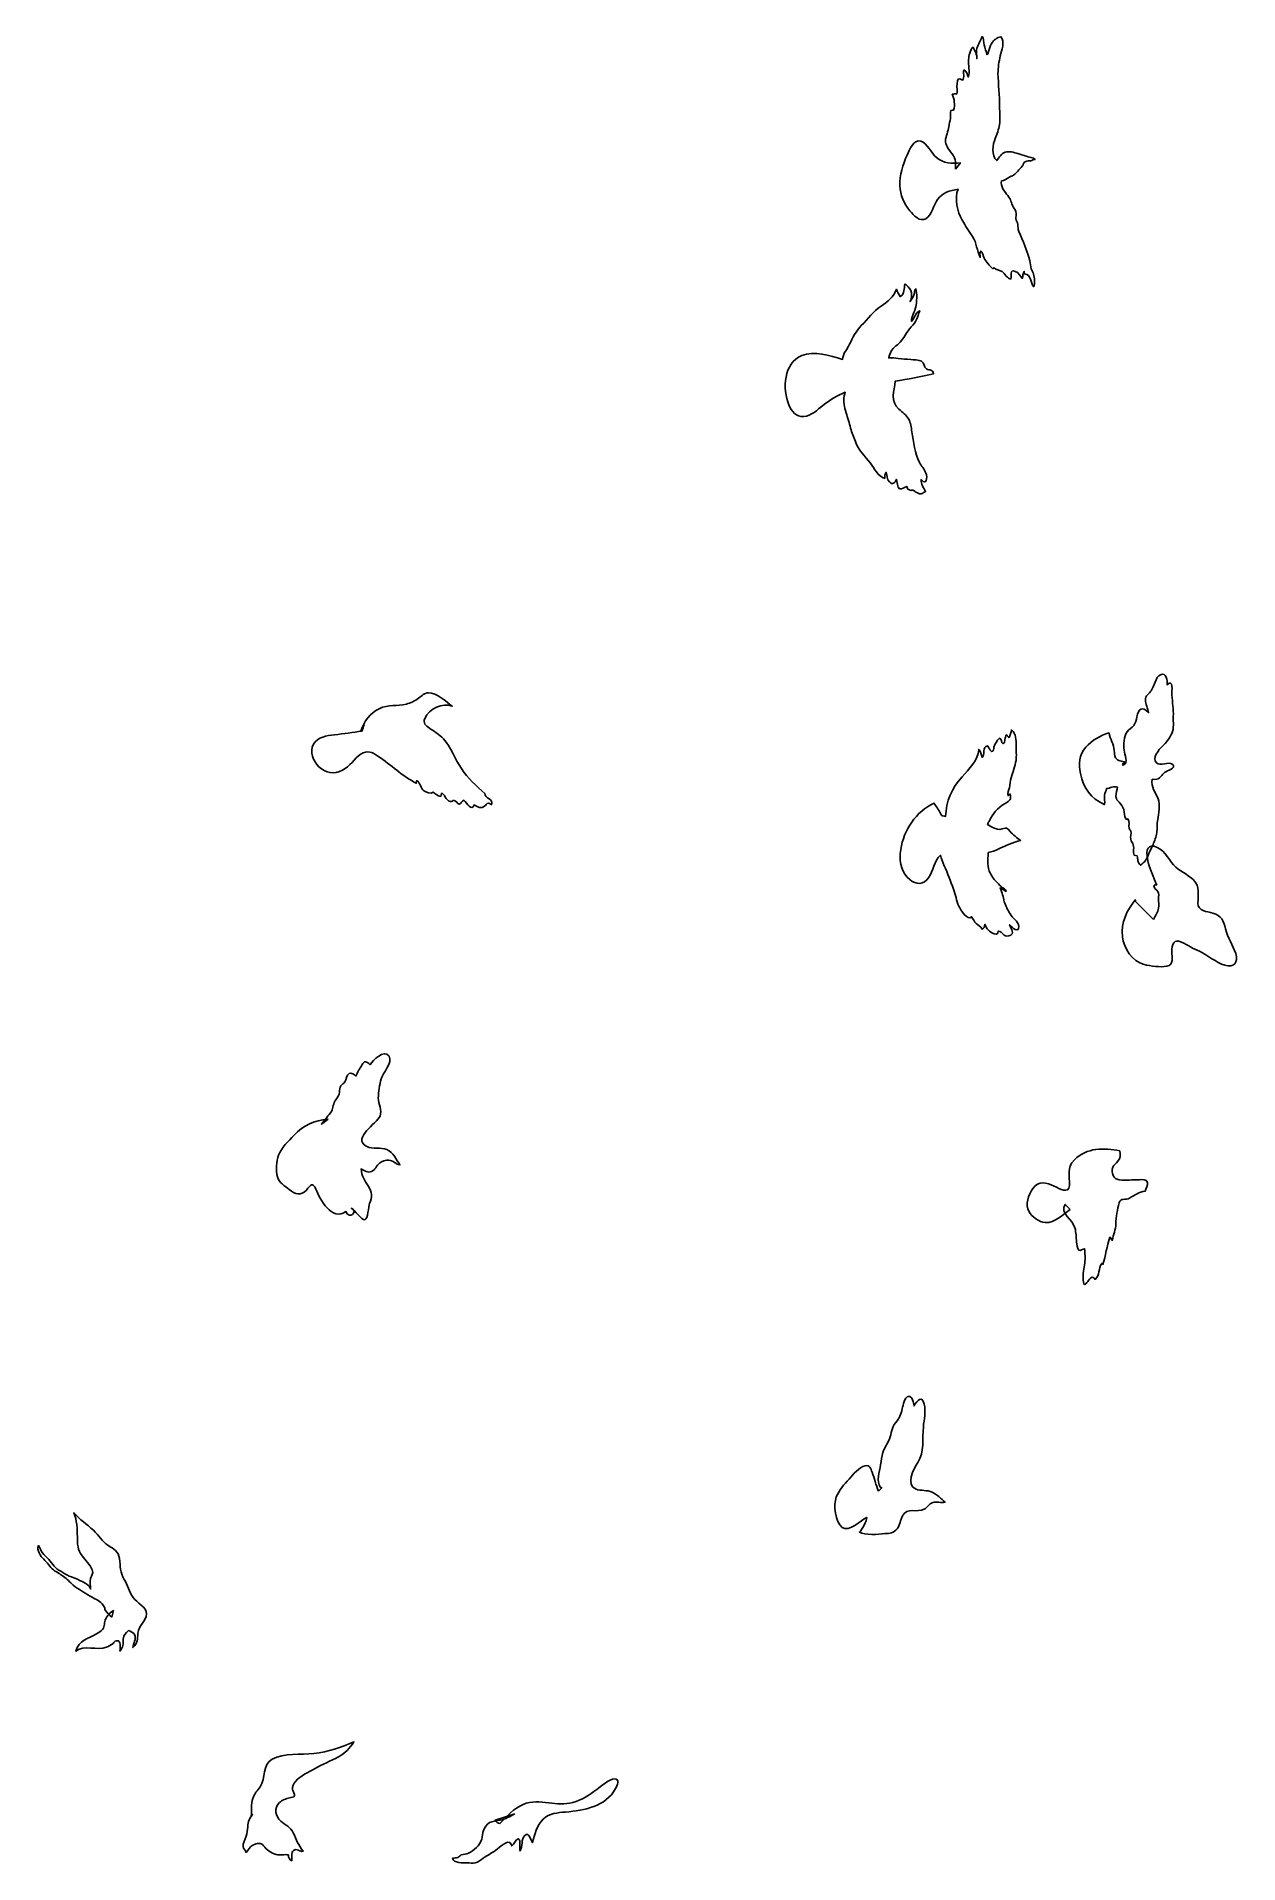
# Model space of a CAD drawing. Header units: centimetres. Extents: x -3.52 to 1.31, y -3.67 to 3.67.
import ezdxf

# ---------------------------------------------------------------- set-up
doc = ezdxf.new("R2010")
doc.units = ezdxf.units.CM
doc.header["$MEASUREMENT"] = 0
doc.layers.add('Layer 1', color=7, linetype='Continuous')

msp = doc.modelspace()

# ---------------------------------------------------------------- linework, layer by layer
at = {"layer": 'Layer 1'}
for points, knots in [([(0.17084, 3.13587), (0.17126, 3.16841), (0.17282, 3.18273), (0.15131, 3.2062), (0.15131, 3.2062), (0.14223, 3.21625), (0.13054, 3.23636), (0.13099, 3.25046), (0.13099, 3.25046), (0.13139, 3.26888), (0.14263, 3.28814), (0.14477, 3.30668), (0.14477, 3.30668), (0.14609, 3.3183), (0.14855, 3.32808), (0.15062, 3.33949), (0.15062, 3.33949), (0.15247, 3.35015), (0.14901, 3.36092), (0.15229, 3.37148), (0.15229, 3.37148), (0.15586, 3.37225), (0.15949, 3.37294), (0.16314, 3.37354), (0.16314, 3.37354), (0.17034, 3.39137), (0.1661, 3.42127), (0.1583, 3.43699), (0.1583, 3.43699), (0.16444, 3.438), (0.17034, 3.43868), (0.17648, 3.43919), (0.17648, 3.43919), (0.18061, 3.45152), (0.16651, 3.51965), (0.19915, 3.49343), (0.19915, 3.49343), (0.20968, 3.50428), (0.20021, 3.52214), (0.20484, 3.53515), (0.20484, 3.53515), (0.21582, 3.52983), (0.2177, 3.517), (0.22212, 3.50702), (0.22212, 3.50702), (0.23011, 3.52705), (0.22125, 3.55467), (0.22331, 3.57613), (0.22331, 3.57613), (0.22458, 3.58973), (0.22947, 3.61706), (0.24135, 3.62563), (0.24135, 3.62563), (0.24804, 3.61102), (0.25942, 3.59663), (0.25633, 3.5798), (0.25633, 3.5798), (0.25691, 3.59377), (0.25398, 3.60819), (0.25739, 3.62211), (0.25739, 3.62211), (0.26154, 3.63846), (0.27192, 3.65307), (0.27803, 3.66886), (0.27803, 3.66886), (0.28494, 3.66645), (0.28433, 3.64293), (0.28639, 3.63563), (0.28639, 3.63563), (0.29025, 3.62219), (0.29427, 3.60986), (0.29745, 3.59607), (0.29745, 3.59607), (0.3019, 3.59715), (0.31123, 3.6352), (0.31658, 3.64232), (0.31658, 3.64232), (0.32558, 3.65433), (0.33838, 3.666), (0.35365, 3.66796), (0.35365, 3.66796), (0.3718, 3.64727), (0.35473, 3.61412), (0.3505, 3.59115), (0.3505, 3.59115), (0.34616, 3.56829), (0.34113, 3.54421), (0.34164, 3.52093), (0.34164, 3.52093), (0.34249, 3.4759), (0.34833, 3.43229), (0.34823, 3.38724), (0.34823, 3.38724), (0.34815, 3.36356), (0.35127, 3.33821), (0.34773, 3.31477), (0.34773, 3.31477), (0.34498, 3.29643), (0.3372, 3.27709), (0.33037, 3.25984), (0.33037, 3.25984), (0.32119, 3.23645), (0.31254, 3.1902), (0.33688, 3.17099), (0.33688, 3.17099), (0.34675, 3.18382), (0.35514, 3.1989), (0.37109, 3.2048), (0.37109, 3.2048), (0.3845, 3.20962), (0.40588, 3.20321), (0.4212, 3.19948), (0.4212, 3.19948), (0.43284, 3.19662), (0.44329, 3.19236), (0.45417, 3.18792), (0.45417, 3.18792), (0.46303, 3.18427), (0.4864, 3.18369), (0.49074, 3.17511), (0.49074, 3.17511), (0.48315, 3.17609), (0.47968, 3.17149), (0.47352, 3.17), (0.47352, 3.17), (0.46701, 3.16841), (0.45931, 3.17029), (0.45336, 3.16772), (0.45336, 3.16772), (0.44399, 3.16349), (0.4441, 3.1551), (0.43897, 3.14848), (0.43897, 3.14848), (0.43365, 3.14157), (0.4263, 3.13477), (0.42077, 3.12877), (0.42077, 3.12877), (0.41482, 3.12216), (0.41307, 3.11782), (0.40437, 3.11271), (0.40437, 3.11271), (0.39821, 3.10903), (0.39127, 3.10641), (0.38498, 3.10303), (0.38498, 3.10303), (0.37612, 3.09832), (0.36691, 3.08914), (0.35598, 3.08906), (0.35598, 3.08906), (0.35005, 3.06845), (0.36889, 3.04466), (0.38101, 3.03008), (0.38101, 3.03008), (0.39355, 3.01529), (0.39479, 3.00161), (0.40289, 2.98484), (0.40289, 2.98484), (0.40784, 2.97447), (0.41316, 2.97074), (0.41453, 2.95891), (0.41453, 2.95891), (0.4153, 2.9524), (0.41286, 2.9447), (0.41376, 2.93833), (0.41376, 2.93833), (0.41503, 2.92955), (0.41937, 2.92312), (0.42093, 2.91433), (0.42093, 2.91433), (0.42289, 2.90351), (0.42053, 2.89668), (0.42524, 2.88615), (0.42524, 2.88615), (0.4426, 2.84779), (0.45842, 2.80934), (0.46906, 2.76844), (0.46906, 2.76844), (0.47181, 2.75796), (0.47163, 2.74635), (0.47509, 2.73629), (0.47509, 2.73629), (0.47766, 2.72909), (0.48245, 2.72295), (0.48451, 2.71504), (0.48451, 2.71504), (0.48798, 2.70194), (0.49046, 2.67699), (0.48501, 2.66437), (0.48501, 2.66437), (0.47191, 2.67953), (0.47636, 2.71366), (0.44805, 2.71652), (0.44805, 2.71652), (0.44665, 2.7197), (0.44638, 2.72284), (0.44728, 2.7261), (0.44728, 2.7261), (0.44146, 2.71615), (0.44175, 2.70766), (0.43918, 2.69739), (0.43918, 2.69739), (0.43, 2.70668), (0.42447, 2.72163), (0.41087, 2.72599), (0.41087, 2.72599), (0.38674, 2.7338), (0.39756, 2.71001), (0.39343, 2.69583), (0.39343, 2.69583), (0.38052, 2.69392), (0.36888, 2.71829), (0.35832, 2.72501), (0.35832, 2.72501), (0.34967, 2.73062), (0.33268, 2.73192), (0.32689, 2.74009), (0.32689, 2.74009), (0.32432, 2.74017), (0.32237, 2.73911), (0.32099, 2.73684), (0.32099, 2.73684), (0.30982, 2.74613), (0.29294, 2.76631), (0.28588, 2.77854), (0.28588, 2.77854), (0.2813, 2.78635), (0.2813, 2.80587), (0.27088, 2.80659), (0.27088, 2.80659), (0.26842, 2.79847), (0.26929, 2.79061), (0.27011, 2.7823), (0.27011, 2.7823), (0.25611, 2.80931), (0.25648, 2.84003), (0.23944, 2.86604), (0.23944, 2.86604), (0.22513, 2.88763), (0.21126, 2.90882), (0.19772, 2.93131), (0.19772, 2.93131), (0.17819, 2.96377), (0.16586, 3.02016), (0.18174, 3.05596), (0.18174, 3.05596), (0.14822, 3.05112), (0.11922, 3.04244), (0.09858, 3.01397), (0.09858, 3.01397), (0.08292, 2.99238), (0.07598, 2.95214), (0.05254, 2.93753), (0.05254, 2.93753), (0.0283, 2.92245), (0.00227, 2.9515), (-0.01175, 2.96857), (-0.01175, 2.96857), (-0.03522, 2.99728), (-0.05099, 3.03228), (-0.05236, 3.06977), (-0.05236, 3.06977), (-0.05376, 3.11176), (-0.03995, 3.15507), (-0.02318, 3.19312), (-0.02318, 3.19312), (-0.01461, 3.21254), (0.00325, 3.25792), (0.03177, 3.24881), (0.03177, 3.24881), (0.05767, 3.24053), (0.07442, 3.19999), (0.09487, 3.18306), (0.09487, 3.18306), (0.12315, 3.1593), (0.15551, 3.15859), (0.19062, 3.16213), (0.19062, 3.16213), (0.19062, 3.16213), (0.17084, 3.13587), (0.17084, 3.13587)], [0, 0, 0, 0, 0.0140845, 0.0140845, 0.0140845, 0.0140845, 0.028169, 0.028169, 0.028169, 0.028169, 0.0422535, 0.0422535, 0.0422535, 0.0422535, 0.056338, 0.056338, 0.056338, 0.056338, 0.0704225, 0.0704225, 0.0704225, 0.0704225, 0.084507, 0.084507, 0.084507, 0.084507, 0.0985915, 0.0985915, 0.0985915, 0.0985915, 0.1126761, 0.1126761, 0.1126761, 0.1126761, 0.1267606, 0.1267606, 0.1267606, 0.1267606, 0.1408451, 0.1408451, 0.1408451, 0.1408451, 0.1549296, 0.1549296, 0.1549296, 0.1549296, 0.1690141, 0.1690141, 0.1690141, 0.1690141, 0.1830986, 0.1830986, 0.1830986, 0.1830986, 0.1971831, 0.1971831, 0.1971831, 0.1971831, 0.2112676, 0.2112676, 0.2112676, 0.2112676, 0.2253521, 0.2253521, 0.2253521, 0.2253521, 0.2394366, 0.2394366, 0.2394366, 0.2394366, 0.2535211, 0.2535211, 0.2535211, 0.2535211, 0.2676056, 0.2676056, 0.2676056, 0.2676056, 0.2816901, 0.2816901, 0.2816901, 0.2816901, 0.2957746, 0.2957746, 0.2957746, 0.2957746, 0.3098592, 0.3098592, 0.3098592, 0.3098592, 0.3239437, 0.3239437, 0.3239437, 0.3239437, 0.3380282, 0.3380282, 0.3380282, 0.3380282, 0.3521127, 0.3521127, 0.3521127, 0.3521127, 0.3661972, 0.3661972, 0.3661972, 0.3661972, 0.3802817, 0.3802817, 0.3802817, 0.3802817, 0.3943662, 0.3943662, 0.3943662, 0.3943662, 0.4084507, 0.4084507, 0.4084507, 0.4084507, 0.4225352, 0.4225352, 0.4225352, 0.4225352, 0.4366197, 0.4366197, 0.4366197, 0.4366197, 0.4507042, 0.4507042, 0.4507042, 0.4507042, 0.4647887, 0.4647887, 0.4647887, 0.4647887, 0.4788732, 0.4788732, 0.4788732, 0.4788732, 0.4929577, 0.4929577, 0.4929577, 0.4929577, 0.5070423, 0.5070423, 0.5070423, 0.5070423, 0.5211268, 0.5211268, 0.5211268, 0.5211268, 0.5352113, 0.5352113, 0.5352113, 0.5352113, 0.5492958, 0.5492958, 0.5492958, 0.5492958, 0.5633803, 0.5633803, 0.5633803, 0.5633803, 0.5774648, 0.5774648, 0.5774648, 0.5774648, 0.5915493, 0.5915493, 0.5915493, 0.5915493, 0.6056338, 0.6056338, 0.6056338, 0.6056338, 0.6197183, 0.6197183, 0.6197183, 0.6197183, 0.6338028, 0.6338028, 0.6338028, 0.6338028, 0.6478873, 0.6478873, 0.6478873, 0.6478873, 0.6619718, 0.6619718, 0.6619718, 0.6619718, 0.6760563, 0.6760563, 0.6760563, 0.6760563, 0.6901408, 0.6901408, 0.6901408, 0.6901408, 0.7042254, 0.7042254, 0.7042254, 0.7042254, 0.7183099, 0.7183099, 0.7183099, 0.7183099, 0.7323944, 0.7323944, 0.7323944, 0.7323944, 0.7464789, 0.7464789, 0.7464789, 0.7464789, 0.7605634, 0.7605634, 0.7605634, 0.7605634, 0.7746479, 0.7746479, 0.7746479, 0.7746479, 0.7887324, 0.7887324, 0.7887324, 0.7887324, 0.8028169, 0.8028169, 0.8028169, 0.8028169, 0.8169014, 0.8169014, 0.8169014, 0.8169014, 0.8309859, 0.8309859, 0.8309859, 0.8309859, 0.8450704, 0.8450704, 0.8450704, 0.8450704, 0.8591549, 0.8591549, 0.8591549, 0.8591549, 0.8732394, 0.8732394, 0.8732394, 0.8732394, 0.8873239, 0.8873239, 0.8873239, 0.8873239, 0.9014085, 0.9014085, 0.9014085, 0.9014085, 0.915493, 0.915493, 0.915493, 0.915493, 0.9295775, 0.9295775, 0.9295775, 0.9295775, 0.943662, 0.943662, 0.943662, 0.943662, 0.9577465, 0.9577465, 0.9577465, 0.9577465, 0.971831, 0.971831, 0.971831, 0.971831, 1, 1, 1, 1]), ([(0.17084, 3.13587), (0.17084, 3.13587), (0.17084, 3.13587), (0.17084, 3.13587), (0.17084, 3.13587), (0.17084, 3.13587), (0.17084, 3.13587), (0.17084, 3.13587)], [0, 0, 0, 0, 0.3333333, 0.3333333, 0.3333333, 0.3333333, 1, 1, 1, 1]), ([(0.02619, 1.95913), (0.00674, 1.99522), (0.00449, 2.04139), (-0.00381, 2.08134), (-0.00381, 2.08134), (-0.00757, 2.09878), (-0.00794, 2.11761), (-0.01733, 2.13349), (-0.01733, 2.13349), (-0.02641, 2.14857), (-0.04326, 2.16082), (-0.0563, 2.17262), (-0.0563, 2.17262), (-0.09226, 2.20548), (-0.07479, 2.24475), (-0.07125, 2.28475), (-0.07125, 2.28475), (-0.0196, 2.29364), (0.03188, 2.30338), (0.08316, 2.31494), (0.08316, 2.31494), (0.07763, 2.33545), (0.06728, 2.32648), (0.05456, 2.33484), (0.05456, 2.33484), (0.04334, 2.34212), (0.04638, 2.35804), (0.03445, 2.36513), (0.03445, 2.36513), (0.02437, 2.37095), (0.0031, 2.37045), (-0.00865, 2.37206), (-0.00865, 2.37206), (-0.02529, 2.37423), (-0.04199, 2.37301), (-0.05866, 2.37627), (-0.05866, 2.37627), (-0.07176, 2.37884), (-0.08456, 2.37915), (-0.0974, 2.37836), (-0.0974, 2.37836), (-0.09724, 2.37902), (-0.0969, 2.37987), (-0.09674, 2.38064), (-0.09674, 2.38064), (-0.09288, 2.39255), (-0.08785, 2.40715), (-0.07978, 2.41691), (-0.07978, 2.41691), (-0.07295, 2.42501), (-0.06369, 2.42866), (-0.05618, 2.43615), (-0.05618, 2.43615), (-0.042, 2.45044), (-0.03104, 2.47039), (-0.01948, 2.48706), (-0.01948, 2.48706), (-0.0116, 2.49849), (-0.00194, 2.50738), (0.00616, 2.51849), (0.00616, 2.51849), (0.01698, 2.53339), (0.02174, 2.55056), (0.02743, 2.5677), (0.02743, 2.5677), (0.00851, 2.56019), (0.0083, 2.53661), (-0.00617, 2.52526), (-0.00617, 2.52526), (-0.00551, 2.5441), (0.00783, 2.5637), (0.01156, 2.58297), (0.01156, 2.58297), (0.01524, 2.60181), (0.01807, 2.638), (0.01156, 2.65615), (0.01156, 2.65615), (0.00447, 2.65062), (0.00764, 2.64274), (0.00537, 2.63475), (0.00537, 2.63475), (0.00222, 2.62401), (-0.00479, 2.61385), (-0.0109, 2.60456), (-0.0109, 2.60456), (-0.00418, 2.61509), (-0.00288, 2.638), (-0.00794, 2.64962), (-0.00794, 2.64962), (-0.01011, 2.65465), (-0.02725, 2.67436), (-0.03165, 2.67497), (-0.03165, 2.67497), (-0.03705, 2.65743), (-0.03152, 2.63653), (-0.05115, 2.62457), (-0.05115, 2.62457), (-0.05687, 2.63357), (-0.06197, 2.6441), (-0.06605, 2.65397), (-0.06605, 2.65397), (-0.07666, 2.62291), (-0.10113, 2.60415), (-0.12767, 2.58671), (-0.12767, 2.58671), (-0.1599, 2.56562), (-0.1803, 2.53525), (-0.20702, 2.50831), (-0.20702, 2.50831), (-0.22816, 2.48701), (-0.24144, 2.45939), (-0.25459, 2.43317), (-0.25459, 2.43317), (-0.25999, 2.42251), (-0.26335, 2.41542), (-0.27054, 2.40515), (-0.27054, 2.40515), (-0.27856, 2.39409), (-0.28128, 2.38356), (-0.28229, 2.37221), (-0.28229, 2.37221), (-0.33534, 2.38928), (-0.39588, 2.40711), (-0.4458, 2.38769), (-0.4458, 2.38769), (-0.51933, 2.35911), (-0.52391, 2.25291), (-0.49795, 2.19028), (-0.49795, 2.19028), (-0.48747, 2.16525), (-0.46829, 2.13969), (-0.43831, 2.14265), (-0.43831, 2.14265), (-0.4087, 2.14548), (-0.38306, 2.17056), (-0.36097, 2.18789), (-0.36097, 2.18789), (-0.33187, 2.21078), (-0.3026, 2.22774), (-0.27165, 2.24065), (-0.27165, 2.24065), (-0.27303, 2.23599), (-0.2743, 2.23136), (-0.2752, 2.22657), (-0.2752, 2.22657), (-0.27983, 2.20173), (-0.27478, 2.1818), (-0.26792, 2.15831), (-0.26792, 2.15831), (-0.2617, 2.13741), (-0.2549, 2.11738), (-0.25014, 2.09619), (-0.25014, 2.09619), (-0.24612, 2.07756), (-0.23585, 2.06198), (-0.23075, 2.04322), (-0.23075, 2.04322), (-0.22138, 2.00951), (-0.19119, 1.98316), (-0.17019, 1.95567), (-0.17019, 1.95567), (-0.15431, 1.93477), (-0.1399, 1.9036), (-0.11312, 1.8946), (-0.11312, 1.8946), (-0.11235, 1.90188), (-0.11352, 1.91508), (-0.10682, 1.91915), (-0.10682, 1.91915), (-0.10227, 1.90664), (-0.10433, 1.89177), (-0.09446, 1.88049), (-0.09446, 1.88049), (-0.08311, 1.86758), (-0.07197, 1.87536), (-0.06588, 1.89142), (-0.06588, 1.89142), (-0.06284, 1.88248), (-0.063, 1.85734), (-0.05321, 1.85319), (-0.05321, 1.85319), (-0.04503, 1.84972), (-0.03212, 1.86039), (-0.02445, 1.86274), (-0.02445, 1.86274), (-0.02149, 1.84694), (-0.01762, 1.85083), (-0.00688, 1.84676), (-0.00688, 1.84676), (-0.00254, 1.84795), (0.0014, 1.84745), (0.00516, 1.84538), (0.00516, 1.84538), (0.00691, 1.84379), (0.00828, 1.84205), (0.00979, 1.84017), (0.00979, 1.84017), (0.01728, 1.83702), (0.02408, 1.8316), (0.03286, 1.83305), (0.03286, 1.83305), (0.03937, 1.83413), (0.04291, 1.84043), (0.05003, 1.84128), (0.05003, 1.84128), (0.04498, 1.85604), (0.03085, 1.87372), (0.03323, 1.88978), (0.03323, 1.88978), (0.05612, 1.86422), (0.05897, 1.89835), (0.05247, 1.9156), (0.05247, 1.9156), (0.0463, 1.93186), (0.03408, 1.94445), (0.02619, 1.95913)], [0, 0, 0, 0, 0.0181818, 0.0181818, 0.0181818, 0.0181818, 0.0363636, 0.0363636, 0.0363636, 0.0363636, 0.0545455, 0.0545455, 0.0545455, 0.0545455, 0.0727273, 0.0727273, 0.0727273, 0.0727273, 0.0909091, 0.0909091, 0.0909091, 0.0909091, 0.1090909, 0.1090909, 0.1090909, 0.1090909, 0.1272727, 0.1272727, 0.1272727, 0.1272727, 0.1454545, 0.1454545, 0.1454545, 0.1454545, 0.1636364, 0.1636364, 0.1636364, 0.1636364, 0.1818182, 0.1818182, 0.1818182, 0.1818182, 0.2, 0.2, 0.2, 0.2, 0.2181818, 0.2181818, 0.2181818, 0.2181818, 0.2363636, 0.2363636, 0.2363636, 0.2363636, 0.2545455, 0.2545455, 0.2545455, 0.2545455, 0.2727273, 0.2727273, 0.2727273, 0.2727273, 0.2909091, 0.2909091, 0.2909091, 0.2909091, 0.3090909, 0.3090909, 0.3090909, 0.3090909, 0.3272727, 0.3272727, 0.3272727, 0.3272727, 0.3454545, 0.3454545, 0.3454545, 0.3454545, 0.3636364, 0.3636364, 0.3636364, 0.3636364, 0.3818182, 0.3818182, 0.3818182, 0.3818182, 0.4, 0.4, 0.4, 0.4, 0.4181818, 0.4181818, 0.4181818, 0.4181818, 0.4363636, 0.4363636, 0.4363636, 0.4363636, 0.4545455, 0.4545455, 0.4545455, 0.4545455, 0.4727273, 0.4727273, 0.4727273, 0.4727273, 0.4909091, 0.4909091, 0.4909091, 0.4909091, 0.5090909, 0.5090909, 0.5090909, 0.5090909, 0.5272727, 0.5272727, 0.5272727, 0.5272727, 0.5454545, 0.5454545, 0.5454545, 0.5454545, 0.5636364, 0.5636364, 0.5636364, 0.5636364, 0.5818182, 0.5818182, 0.5818182, 0.5818182, 0.6, 0.6, 0.6, 0.6, 0.6181818, 0.6181818, 0.6181818, 0.6181818, 0.6363636, 0.6363636, 0.6363636, 0.6363636, 0.6545455, 0.6545455, 0.6545455, 0.6545455, 0.6727273, 0.6727273, 0.6727273, 0.6727273, 0.6909091, 0.6909091, 0.6909091, 0.6909091, 0.7090909, 0.7090909, 0.7090909, 0.7090909, 0.7272727, 0.7272727, 0.7272727, 0.7272727, 0.7454545, 0.7454545, 0.7454545, 0.7454545, 0.7636364, 0.7636364, 0.7636364, 0.7636364, 0.7818182, 0.7818182, 0.7818182, 0.7818182, 0.8, 0.8, 0.8, 0.8, 0.8181818, 0.8181818, 0.8181818, 0.8181818, 0.8363636, 0.8363636, 0.8363636, 0.8363636, 0.8545455, 0.8545455, 0.8545455, 0.8545455, 0.8727273, 0.8727273, 0.8727273, 0.8727273, 0.8909091, 0.8909091, 0.8909091, 0.8909091, 0.9090909, 0.9090909, 0.9090909, 0.9090909, 0.9272727, 0.9272727, 0.9272727, 0.9272727, 0.9454545, 0.9454545, 0.9454545, 0.9454545, 0.9636364, 0.9636364, 0.9636364, 0.9636364, 1, 1, 1, 1]), ([(0.85484, 0.75531), (0.83934, 0.76005), (0.82219, 0.75856), (0.8133, 0.77325), (0.8133, 0.77325), (0.807, 0.78352), (0.80968, 0.7901), (0.80867, 0.80193), (0.80867, 0.80193), (0.80632, 0.82672), (0.79182, 0.8486), (0.78758, 0.87305), (0.78758, 0.87305), (0.75228, 0.86302), (0.71844, 0.84339), (0.69439, 0.81529), (0.69439, 0.81529), (0.66756, 0.78399), (0.66441, 0.74859), (0.67232, 0.70964), (0.67232, 0.70964), (0.68452, 0.65), (0.71412, 0.61211), (0.76794, 0.58484), (0.76794, 0.58484), (0.77318, 0.59661), (0.76667, 0.61048), (0.76892, 0.62268), (0.76892, 0.62268), (0.77069, 0.63197), (0.77575, 0.63977), (0.77702, 0.64911), (0.77702, 0.64911), (0.79004, 0.65051), (0.80866, 0.66075), (0.82131, 0.65562), (0.82131, 0.65562), (0.82189, 0.6435), (0.8135, 0.63168), (0.8153, 0.61757), (0.8153, 0.61757), (0.81676, 0.60476), (0.81951, 0.60384), (0.8284, 0.5945), (0.8284, 0.5945), (0.83607, 0.58651), (0.84301, 0.57587), (0.84634, 0.56513), (0.84634, 0.56513), (0.8506, 0.55092), (0.84626, 0.53909), (0.85642, 0.52616), (0.85642, 0.52616), (0.85867, 0.52677), (0.86087, 0.52724), (0.86311, 0.52767), (0.86311, 0.52767), (0.87134, 0.51534), (0.86496, 0.5029), (0.86843, 0.4901), (0.86843, 0.4901), (0.86973, 0.48534), (0.87327, 0.48349), (0.87483, 0.47846), (0.87483, 0.47846), (0.87769, 0.46859), (0.87287, 0.45626), (0.87425, 0.44613), (0.87425, 0.44613), (0.87563, 0.43547), (0.87922, 0.43637), (0.88274, 0.42922), (0.88274, 0.42922), (0.89031, 0.41364), (0.88253, 0.39609), (0.88877, 0.38149), (0.88877, 0.38149), (0.89239, 0.3808), (0.89605, 0.38011), (0.8997, 0.37951), (0.8997, 0.37951), (0.90491, 0.36456), (0.90039, 0.354), (0.9137, 0.34138), (0.9137, 0.34138), (0.93077, 0.35371), (0.93836, 0.36535), (0.94526, 0.38496), (0.94526, 0.38496), (0.95018, 0.39914), (0.95875, 0.41081), (0.96428, 0.42459), (0.96428, 0.42459), (0.97021, 0.4392), (0.97672, 0.45663), (0.97899, 0.47222), (0.97899, 0.47222), (0.98156, 0.49011), (0.97849, 0.50746), (0.98283, 0.52508), (0.98283, 0.52508), (0.98844, 0.54707), (0.9922, 0.58543), (0.98423, 0.60771), (0.98423, 0.60771), (0.97407, 0.63631), (0.95454, 0.65348), (0.96095, 0.68709), (0.96095, 0.68709), (0.99154, 0.6819), (0.99085, 0.69677), (1.01045, 0.71395), (1.01045, 0.71395), (1.01992, 0.72242), (1.05897, 0.7308), (1.04291, 0.74549), (1.04291, 0.74549), (1.02576, 0.76097), (0.99396, 0.73702), (0.9775, 0.75248), (0.9775, 0.75248), (0.9576, 0.77124), (0.98798, 0.80606), (1.00118, 0.81868), (1.00118, 0.81868), (1.01698, 0.83384), (1.02931, 0.85072), (1.03915, 0.87046), (1.03915, 0.87046), (1.04971, 0.89197), (1.04439, 0.91531), (1.04537, 0.93859), (1.04537, 0.93859), (1.04645, 0.96867), (1.04161, 0.99518), (1.03965, 1.02476), (1.03965, 1.02476), (1.03864, 1.03995), (1.04764, 1.09183), (1.02049, 1.06617), (1.02049, 1.06617), (1.02208, 1.08197), (1.01803, 1.11816), (0.99358, 1.10641), (0.99358, 1.10641), (0.97352, 1.09673), (0.96823, 1.05955), (0.95667, 1.04238), (0.95667, 1.04238), (0.9481, 1.02957), (0.93212, 1.02291), (0.9332, 1.0055), (0.9332, 1.0055), (0.93439, 0.98944), (0.94304, 0.9711), (0.9459, 0.9547), (0.9459, 0.9547), (0.92037, 0.98163), (0.90637, 0.96901), (0.89904, 0.93737), (0.89904, 0.93737), (0.89629, 0.92515), (0.8943, 0.91292), (0.8865, 0.90276), (0.8865, 0.90276), (0.87901, 0.89286), (0.86737, 0.88726), (0.85988, 0.8772), (0.85988, 0.8772), (0.84578, 0.85789), (0.8452, 0.82651), (0.84776, 0.80343), (0.84776, 0.80343), (0.84982, 0.78499), (0.86747, 0.75443), (0.843, 0.74287), (0.843, 0.74287), (0.8425, 0.74485), (0.84202, 0.74681), (0.84152, 0.74872), (0.84152, 0.74872), (0.84152, 0.74872), (0.85484, 0.75531), (0.85484, 0.75531)], [0, 0, 0, 0, 0.0212766, 0.0212766, 0.0212766, 0.0212766, 0.0425532, 0.0425532, 0.0425532, 0.0425532, 0.0638298, 0.0638298, 0.0638298, 0.0638298, 0.0851064, 0.0851064, 0.0851064, 0.0851064, 0.106383, 0.106383, 0.106383, 0.106383, 0.1276596, 0.1276596, 0.1276596, 0.1276596, 0.1489362, 0.1489362, 0.1489362, 0.1489362, 0.1702128, 0.1702128, 0.1702128, 0.1702128, 0.1914894, 0.1914894, 0.1914894, 0.1914894, 0.212766, 0.212766, 0.212766, 0.212766, 0.2340426, 0.2340426, 0.2340426, 0.2340426, 0.2553191, 0.2553191, 0.2553191, 0.2553191, 0.2765957, 0.2765957, 0.2765957, 0.2765957, 0.2978723, 0.2978723, 0.2978723, 0.2978723, 0.3191489, 0.3191489, 0.3191489, 0.3191489, 0.3404255, 0.3404255, 0.3404255, 0.3404255, 0.3617021, 0.3617021, 0.3617021, 0.3617021, 0.3829787, 0.3829787, 0.3829787, 0.3829787, 0.4042553, 0.4042553, 0.4042553, 0.4042553, 0.4255319, 0.4255319, 0.4255319, 0.4255319, 0.4468085, 0.4468085, 0.4468085, 0.4468085, 0.4680851, 0.4680851, 0.4680851, 0.4680851, 0.4893617, 0.4893617, 0.4893617, 0.4893617, 0.5106383, 0.5106383, 0.5106383, 0.5106383, 0.5319149, 0.5319149, 0.5319149, 0.5319149, 0.5531915, 0.5531915, 0.5531915, 0.5531915, 0.5744681, 0.5744681, 0.5744681, 0.5744681, 0.5957447, 0.5957447, 0.5957447, 0.5957447, 0.6170213, 0.6170213, 0.6170213, 0.6170213, 0.6382979, 0.6382979, 0.6382979, 0.6382979, 0.6595745, 0.6595745, 0.6595745, 0.6595745, 0.6808511, 0.6808511, 0.6808511, 0.6808511, 0.7021277, 0.7021277, 0.7021277, 0.7021277, 0.7234043, 0.7234043, 0.7234043, 0.7234043, 0.7446809, 0.7446809, 0.7446809, 0.7446809, 0.7659574, 0.7659574, 0.7659574, 0.7659574, 0.787234, 0.787234, 0.787234, 0.787234, 0.8085106, 0.8085106, 0.8085106, 0.8085106, 0.8297872, 0.8297872, 0.8297872, 0.8297872, 0.8510638, 0.8510638, 0.8510638, 0.8510638, 0.8723404, 0.8723404, 0.8723404, 0.8723404, 0.893617, 0.893617, 0.893617, 0.893617, 0.9148936, 0.9148936, 0.9148936, 0.9148936, 0.9361702, 0.9361702, 0.9361702, 0.9361702, 0.9574468, 0.9574468, 0.9574468, 0.9574468, 1, 1, 1, 1]), ([(-2.20316, 0.90657), (-2.20501, 0.89749), (-2.20771, 0.88882), (-2.21126, 0.88038), (-2.21126, 0.88038), (-2.24796, 0.87403), (-2.28471, 0.87011), (-2.3217, 0.86538), (-2.3217, 0.86538), (-2.35136, 0.86162), (-2.39015, 0.85652), (-2.40631, 0.82731), (-2.40631, 0.82731), (-2.42287, 0.79765), (-2.40687, 0.75918), (-2.3848, 0.73701), (-2.3848, 0.73701), (-2.35858, 0.71097), (-2.32201, 0.70555), (-2.28955, 0.72301), (-2.28955, 0.72301), (-2.25968, 0.73907), (-2.24251, 0.76915), (-2.2152, 0.78831), (-2.2152, 0.78831), (-2.19133, 0.80508), (-2.16914, 0.79511), (-2.14715, 0.78003), (-2.14715, 0.78003), (-2.09471, 0.74415), (-2.05063, 0.70076), (-1.99382, 0.67076), (-1.99382, 0.67076), (-1.9934, 0.67431), (-1.99271, 0.67769), (-1.99141, 0.68092), (-1.99141, 0.68092), (-1.97683, 0.67285), (-1.97553, 0.64975), (-1.96302, 0.64039), (-1.96302, 0.64039), (-1.95582, 0.63507), (-1.93235, 0.6269), (-1.92548, 0.63436), (-1.92548, 0.63436), (-1.91627, 0.62785), (-1.90693, 0.6183), (-1.89519, 0.61814), (-1.89519, 0.61814), (-1.89453, 0.62203), (-1.8936, 0.626), (-1.8927, 0.62994), (-1.8927, 0.62994), (-1.88008, 0.63222), (-1.87505, 0.59994), (-1.85762, 0.5974), (-1.85762, 0.5974), (-1.8514, 0.59655), (-1.84722, 0.60237), (-1.84143, 0.60155), (-1.84143, 0.60155), (-1.83299, 0.60047), (-1.82931, 0.58972), (-1.82182, 0.58628), (-1.82182, 0.58628), (-1.81335, 0.59038), (-1.81039, 0.59819), (-1.802, 0.60234), (-1.802, 0.60234), (-1.79065, 0.59218), (-1.77223, 0.55609), (-1.76128, 0.584), (-1.76128, 0.584), (-1.74363, 0.57522), (-1.73474, 0.56622), (-1.71789, 0.57977), (-1.71789, 0.57977), (-1.7154, 0.58173), (-1.71128, 0.58863), (-1.70842, 0.58961), (-1.70842, 0.58961), (-1.69995, 0.59255), (-1.69879, 0.58794), (-1.69135, 0.58506), (-1.69135, 0.58506), (-1.6813, 0.60715), (-1.71836, 0.60985), (-1.71768, 0.62917), (-1.71768, 0.62917), (-1.75298, 0.66013), (-1.78623, 0.69087), (-1.81253, 0.73021), (-1.81253, 0.73021), (-1.83788, 0.7682), (-1.85346, 0.81564), (-1.88463, 0.84927), (-1.88463, 0.84927), (-1.90082, 0.86679), (-1.92112, 0.87824), (-1.94043, 0.89184), (-1.94043, 0.89184), (-1.95514, 0.90219), (-1.96776, 0.91224), (-1.95948, 0.93118), (-1.95948, 0.93118), (-1.94223, 0.97058), (-1.88831, 0.99558), (-1.84894, 0.9797), (-1.84894, 0.9797), (-1.8732, 0.99841), (-1.91165, 1.03524), (-1.94419, 1.03412), (-1.94419, 1.03412), (-1.96107, 1.03354), (-1.9716, 1.02158), (-1.98425, 1.01224), (-1.98425, 1.01224), (-1.99886, 1.00118), (-2.0156, 0.99308), (-2.03336, 0.98856), (-2.03336, 0.98856), (-2.0709, 0.9789), (-2.10572, 0.98845), (-2.14195, 0.97022), (-2.14195, 0.97022), (-2.18069, 0.9508), (-2.2018, 0.92072), (-2.21638, 0.88029), (-2.21638, 0.88029), (-2.21638, 0.88029), (-2.20316, 0.90657), (-2.20316, 0.90657)], [0, 0, 0, 0, 0.0294118, 0.0294118, 0.0294118, 0.0294118, 0.0588235, 0.0588235, 0.0588235, 0.0588235, 0.0882353, 0.0882353, 0.0882353, 0.0882353, 0.1176471, 0.1176471, 0.1176471, 0.1176471, 0.1470588, 0.1470588, 0.1470588, 0.1470588, 0.1764706, 0.1764706, 0.1764706, 0.1764706, 0.2058824, 0.2058824, 0.2058824, 0.2058824, 0.2352941, 0.2352941, 0.2352941, 0.2352941, 0.2647059, 0.2647059, 0.2647059, 0.2647059, 0.2941176, 0.2941176, 0.2941176, 0.2941176, 0.3235294, 0.3235294, 0.3235294, 0.3235294, 0.3529412, 0.3529412, 0.3529412, 0.3529412, 0.3823529, 0.3823529, 0.3823529, 0.3823529, 0.4117647, 0.4117647, 0.4117647, 0.4117647, 0.4411765, 0.4411765, 0.4411765, 0.4411765, 0.4705882, 0.4705882, 0.4705882, 0.4705882, 0.5, 0.5, 0.5, 0.5, 0.5294118, 0.5294118, 0.5294118, 0.5294118, 0.5588235, 0.5588235, 0.5588235, 0.5588235, 0.5882353, 0.5882353, 0.5882353, 0.5882353, 0.6176471, 0.6176471, 0.6176471, 0.6176471, 0.6470588, 0.6470588, 0.6470588, 0.6470588, 0.6764706, 0.6764706, 0.6764706, 0.6764706, 0.7058824, 0.7058824, 0.7058824, 0.7058824, 0.7352941, 0.7352941, 0.7352941, 0.7352941, 0.7647059, 0.7647059, 0.7647059, 0.7647059, 0.7941176, 0.7941176, 0.7941176, 0.7941176, 0.8235294, 0.8235294, 0.8235294, 0.8235294, 0.8529412, 0.8529412, 0.8529412, 0.8529412, 0.8823529, 0.8823529, 0.8823529, 0.8823529, 0.9117647, 0.9117647, 0.9117647, 0.9117647, 0.9411765, 0.9411765, 0.9411765, 0.9411765, 1, 1, 1, 1]), ([(-2.20316, 0.90657), (-2.20316, 0.90657), (-2.20316, 0.90657), (-2.20316, 0.90657), (-2.20316, 0.90657), (-2.20316, 0.90657), (-2.20316, 0.90657), (-2.20316, 0.90657)], [0, 0, 0, 0, 0.3333333, 0.3333333, 0.3333333, 0.3333333, 1, 1, 1, 1]), ([(0.38994, 0.14616), (0.38224, 0.16116), (0.37131, 0.17899), (0.367, 0.19519), (0.367, 0.19519), (0.36195, 0.21432), (0.35949, 0.23215), (0.3503, 0.25051), (0.3503, 0.25051), (0.35948, 0.24736), (0.36618, 0.23974), (0.37398, 0.23641), (0.37398, 0.23641), (0.37268, 0.24797), (0.3652, 0.24657), (0.35821, 0.25229), (0.35821, 0.25229), (0.35101, 0.25832), (0.34498, 0.26563), (0.33805, 0.27203), (0.33805, 0.27203), (0.32712, 0.28219), (0.31905, 0.29489), (0.31104, 0.30873), (0.31104, 0.30873), (0.29696, 0.33289), (0.30099, 0.36329), (0.30247, 0.39215), (0.30247, 0.39215), (0.31686, 0.39548), (0.33107, 0.40062), (0.34546, 0.40744), (0.34546, 0.40744), (0.37406, 0.42115), (0.40108, 0.43345), (0.43214, 0.44067), (0.43214, 0.44067), (0.41804, 0.4512), (0.40195, 0.46361), (0.39034, 0.47705), (0.39034, 0.47705), (0.37624, 0.49311), (0.3778, 0.49293), (0.35907, 0.48721), (0.35907, 0.48721), (0.34518, 0.48306), (0.33393, 0.48777), (0.32081, 0.49271), (0.32081, 0.49271), (0.31282, 0.49567), (0.30631, 0.50094), (0.29933, 0.50525), (0.29933, 0.50525), (0.30147, 0.50919), (0.30364, 0.51327), (0.30581, 0.51787), (0.30581, 0.51787), (0.32208, 0.55081), (0.33777, 0.57034), (0.36981, 0.58968), (0.36981, 0.58968), (0.38905, 0.6013), (0.3973, 0.60508), (0.38963, 0.62794), (0.38963, 0.62794), (0.38788, 0.62498), (0.3854, 0.62254), (0.38243, 0.62082), (0.38243, 0.62082), (0.37743, 0.63167), (0.38502, 0.64241), (0.38738, 0.65299), (0.38738, 0.65299), (0.39024, 0.66617), (0.39024, 0.67971), (0.39442, 0.69292), (0.39442, 0.69292), (0.40122, 0.7152), (0.4103, 0.73928), (0.41403, 0.76264), (0.41403, 0.76264), (0.41697, 0.7814), (0.41403, 0.8023), (0.41411, 0.82143), (0.41411, 0.82143), (0.41424, 0.84429), (0.41522, 0.86964), (0.3958, 0.88493), (0.3958, 0.88493), (0.39331, 0.87456), (0.39167, 0.86363), (0.38622, 0.85416), (0.38622, 0.85416), (0.38212, 0.85604), (0.37855, 0.86019), (0.37627, 0.86519), (0.37627, 0.86519), (0.36619, 0.85604), (0.3736, 0.83445), (0.36177, 0.8291), (0.36177, 0.8291), (0.3532, 0.83561), (0.35862, 0.84836), (0.34738, 0.8517), (0.34738, 0.8517), (0.33643, 0.84035), (0.33071, 0.83022), (0.3256, 0.8155), (0.3256, 0.8155), (0.32332, 0.80934), (0.3243, 0.79875), (0.3157, 0.79817), (0.3157, 0.79817), (0.30832, 0.80389), (0.30517, 0.81299), (0.3008, 0.82077), (0.3008, 0.82077), (0.27643, 0.81969), (0.29202, 0.77955), (0.27775, 0.77502), (0.27775, 0.77502), (0.27418, 0.78677), (0.27436, 0.79799), (0.2641, 0.80677), (0.2641, 0.80677), (0.26196, 0.76319), (0.22505, 0.72729), (0.19795, 0.69721), (0.19795, 0.69721), (0.15601, 0.65056), (0.13337, 0.5982), (0.13157, 0.53735), (0.13157, 0.53735), (0.12982, 0.53785), (0.12802, 0.53804), (0.12625, 0.53867), (0.12625, 0.53867), (0.11355, 0.54256), (0.11924, 0.53438), (0.11098, 0.54968), (0.11098, 0.54968), (0.10339, 0.56389), (0.09341, 0.57691), (0.08532, 0.59103), (0.08532, 0.59103), (0.08532, 0.59103), (0.07222, 0.58442), (0.07222, 0.58442), (0.07222, 0.58442), (0.002, 0.54521), (-0.04327, 0.46951), (-0.05047, 0.38913), (-0.05047, 0.38913), (-0.05404, 0.35061), (-0.0433, 0.30968), (-0.01269, 0.28401), (-0.01269, 0.28401), (0.01321, 0.26242), (0.04353, 0.26194), (0.06303, 0.29094), (0.06303, 0.29094), (0.08197, 0.31875), (0.08425, 0.35928), (0.11097, 0.38167), (0.11097, 0.38167), (0.11422, 0.36728), (0.11896, 0.35307), (0.12555, 0.33926), (0.12555, 0.33926), (0.14008, 0.30907), (0.15129, 0.27703), (0.16312, 0.24586), (0.16312, 0.24586), (0.17161, 0.22348), (0.17407, 0.19924), (0.18463, 0.17736), (0.18463, 0.17736), (0.19146, 0.16305), (0.2177, 0.11767), (0.23662, 0.13474), (0.23662, 0.13474), (0.2403, 0.12678), (0.24757, 0.11405), (0.25369, 0.10812), (0.25369, 0.10812), (0.26287, 0.09904), (0.27126, 0.09796), (0.27785, 0.08515), (0.27785, 0.08515), (0.28468, 0.08584), (0.28849, 0.09671), (0.2892, 0.10454), (0.2892, 0.10454), (0.29203, 0.08147), (0.34315, 0.04541), (0.34294, 0.07737), (0.34294, 0.07737), (0.3599, 0.07597), (0.36445, 0.05221), (0.38474, 0.05753), (0.38474, 0.05753), (0.41403, 0.06541), (0.39255, 0.08682), (0.38842, 0.10272), (0.38842, 0.10272), (0.39678, 0.09018), (0.42716, 0.06782), (0.42538, 0.09629), (0.42538, 0.09629), (0.42407, 0.11689), (0.39883, 0.12901), (0.38994, 0.14616)], [0, 0, 0, 0, 0.0185185, 0.0185185, 0.0185185, 0.0185185, 0.037037, 0.037037, 0.037037, 0.037037, 0.0555556, 0.0555556, 0.0555556, 0.0555556, 0.0740741, 0.0740741, 0.0740741, 0.0740741, 0.0925926, 0.0925926, 0.0925926, 0.0925926, 0.1111111, 0.1111111, 0.1111111, 0.1111111, 0.1296296, 0.1296296, 0.1296296, 0.1296296, 0.1481481, 0.1481481, 0.1481481, 0.1481481, 0.1666667, 0.1666667, 0.1666667, 0.1666667, 0.1851852, 0.1851852, 0.1851852, 0.1851852, 0.2037037, 0.2037037, 0.2037037, 0.2037037, 0.2222222, 0.2222222, 0.2222222, 0.2222222, 0.2407407, 0.2407407, 0.2407407, 0.2407407, 0.2592593, 0.2592593, 0.2592593, 0.2592593, 0.2777778, 0.2777778, 0.2777778, 0.2777778, 0.2962963, 0.2962963, 0.2962963, 0.2962963, 0.3148148, 0.3148148, 0.3148148, 0.3148148, 0.3333333, 0.3333333, 0.3333333, 0.3333333, 0.3518519, 0.3518519, 0.3518519, 0.3518519, 0.3703704, 0.3703704, 0.3703704, 0.3703704, 0.3888889, 0.3888889, 0.3888889, 0.3888889, 0.4074074, 0.4074074, 0.4074074, 0.4074074, 0.4259259, 0.4259259, 0.4259259, 0.4259259, 0.4444444, 0.4444444, 0.4444444, 0.4444444, 0.462963, 0.462963, 0.462963, 0.462963, 0.4814815, 0.4814815, 0.4814815, 0.4814815, 0.5, 0.5, 0.5, 0.5, 0.5185185, 0.5185185, 0.5185185, 0.5185185, 0.537037, 0.537037, 0.537037, 0.537037, 0.5555556, 0.5555556, 0.5555556, 0.5555556, 0.5740741, 0.5740741, 0.5740741, 0.5740741, 0.5925926, 0.5925926, 0.5925926, 0.5925926, 0.6111111, 0.6111111, 0.6111111, 0.6111111, 0.6296296, 0.6296296, 0.6296296, 0.6296296, 0.6481481, 0.6481481, 0.6481481, 0.6481481, 0.6666667, 0.6666667, 0.6666667, 0.6666667, 0.6851852, 0.6851852, 0.6851852, 0.6851852, 0.7037037, 0.7037037, 0.7037037, 0.7037037, 0.7222222, 0.7222222, 0.7222222, 0.7222222, 0.7407407, 0.7407407, 0.7407407, 0.7407407, 0.7592593, 0.7592593, 0.7592593, 0.7592593, 0.7777778, 0.7777778, 0.7777778, 0.7777778, 0.7962963, 0.7962963, 0.7962963, 0.7962963, 0.8148148, 0.8148148, 0.8148148, 0.8148148, 0.8333333, 0.8333333, 0.8333333, 0.8333333, 0.8518519, 0.8518519, 0.8518519, 0.8518519, 0.8703704, 0.8703704, 0.8703704, 0.8703704, 0.8888889, 0.8888889, 0.8888889, 0.8888889, 0.9074074, 0.9074074, 0.9074074, 0.9074074, 0.9259259, 0.9259259, 0.9259259, 0.9259259, 0.9444444, 0.9444444, 0.9444444, 0.9444444, 0.962963, 0.962963, 0.962963, 0.962963, 1, 1, 1, 1]), ([(0.85484, 0.75531), (0.85484, 0.75531), (0.85484, 0.75531), (0.85484, 0.75531), (0.85484, 0.75531), (0.85484, 0.75531), (0.85484, 0.75531), (0.85484, 0.75531)], [0, 0, 0, 0, 0.3333333, 0.3333333, 0.3333333, 0.3333333, 1, 1, 1, 1]), ([(0.96655, 0.12398), (0.97285, 0.13851), (0.9834, 0.15377), (0.98618, 0.16946), (0.98618, 0.16946), (0.98824, 0.18129), (0.98618, 0.1946), (0.98618, 0.20663), (0.98618, 0.20663), (0.98618, 0.21539), (0.9893, 0.22912), (0.98369, 0.23682), (0.98369, 0.23682), (0.97729, 0.24576), (0.97009, 0.24428), (0.96721, 0.25928), (0.96721, 0.25928), (0.97068, 0.26198), (0.97472, 0.26333), (0.97904, 0.26333), (0.97904, 0.26333), (0.96941, 0.28413), (0.90154, 0.43057), (0.96899, 0.41756), (0.96899, 0.41756), (1.00312, 0.41097), (1.02551, 0.36718), (1.04622, 0.3434), (1.04622, 0.3434), (1.06919, 0.31686), (1.1021, 0.30644), (1.12636, 0.28236), (1.12636, 0.28236), (1.15417, 0.25474), (1.14403, 0.22386), (1.14425, 0.18944), (1.14425, 0.18944), (1.14441, 0.15552), (1.17912, 0.157), (1.20458, 0.14928), (1.20458, 0.14928), (1.23911, 0.13878), (1.24736, 0.11936), (1.25485, 0.08652), (1.25485, 0.08652), (1.26313, 0.0504), (1.28483, 0.0213), (1.29589, -0.01328), (1.29589, -0.01328), (1.30692, -0.04818), (1.2884, -0.07196), (1.25192, -0.06006), (1.25192, -0.06006), (1.21602, -0.04831), (1.18387, -0.0208), (1.15085, -0.00294), (1.15085, -0.00294), (1.12384, 0.00434), (1.10391, 0.02188), (1.07883, 0.03323), (1.07883, 0.03323), (1.0465, 0.04791), (1.03991, 0.02278), (1.0397, -0.00543), (1.0397, -0.00543), (1.03949, -0.0281), (1.04878, -0.05938), (1.01919, -0.06422), (1.01919, -0.06422), (0.99199, -0.06853), (0.95439, -0.06372), (0.92788, -0.0571), (0.92788, -0.0571), (0.88142, -0.04556), (0.84581, 0.00849), (0.84131, 0.05434), (0.84131, 0.05434), (0.83557, 0.11231), (0.85726, 0.15848), (0.89277, 0.20216), (0.89277, 0.20216), (0.89327, 0.20028), (0.89367, 0.1983), (0.89425, 0.19621), (0.89425, 0.19621), (0.89425, 0.19621), (0.96655, 0.12398), (0.96655, 0.12398)], [0, 0, 0, 0, 0.0434783, 0.0434783, 0.0434783, 0.0434783, 0.0869565, 0.0869565, 0.0869565, 0.0869565, 0.1304348, 0.1304348, 0.1304348, 0.1304348, 0.173913, 0.173913, 0.173913, 0.173913, 0.2173913, 0.2173913, 0.2173913, 0.2173913, 0.2608696, 0.2608696, 0.2608696, 0.2608696, 0.3043478, 0.3043478, 0.3043478, 0.3043478, 0.3478261, 0.3478261, 0.3478261, 0.3478261, 0.3913043, 0.3913043, 0.3913043, 0.3913043, 0.4347826, 0.4347826, 0.4347826, 0.4347826, 0.4782609, 0.4782609, 0.4782609, 0.4782609, 0.5217391, 0.5217391, 0.5217391, 0.5217391, 0.5652174, 0.5652174, 0.5652174, 0.5652174, 0.6086957, 0.6086957, 0.6086957, 0.6086957, 0.6521739, 0.6521739, 0.6521739, 0.6521739, 0.6956522, 0.6956522, 0.6956522, 0.6956522, 0.7391304, 0.7391304, 0.7391304, 0.7391304, 0.7826087, 0.7826087, 0.7826087, 0.7826087, 0.826087, 0.826087, 0.826087, 0.826087, 0.8695652, 0.8695652, 0.8695652, 0.8695652, 0.9130435, 0.9130435, 0.9130435, 0.9130435, 1, 1, 1, 1]), ([(0.96655, 0.12398), (0.96655, 0.12398), (0.96655, 0.12398), (0.96655, 0.12398), (0.96655, 0.12398), (0.96655, 0.12398), (0.96655, 0.12398), (0.96655, 0.12398)], [0, 0, 0, 0, 0.3333333, 0.3333333, 0.3333333, 0.3333333, 1, 1, 1, 1]), ([(-2.34778, -0.67834), (-2.40408, -0.68318), (-2.4457, -0.70131), (-2.48454, -0.74292), (-2.48454, -0.74292), (-2.50587, -0.76557), (-2.53515, -0.79261), (-2.54629, -0.82261), (-2.54629, -0.82261), (-2.55529, -0.84714), (-2.55812, -0.88413), (-2.55103, -0.90945), (-2.55103, -0.90945), (-2.54494, -0.93165), (-2.52105, -0.94673), (-2.5038, -0.96028), (-2.5038, -0.96028), (-2.47888, -0.97967), (-2.45787, -0.98798), (-2.4344, -0.96234), (-2.4344, -0.96234), (-2.41712, -0.9435), (-2.40913, -0.92779), (-2.39662, -0.95895), (-2.39662, -0.95895), (-2.38064, -0.9988), (-2.33304, -1.09063), (-2.27573, -1.04891), (-2.27573, -1.04891), (-2.26409, -1.0827), (-2.22514, -1.05113), (-2.25364, -1.03576), (-2.25364, -1.03576), (-2.24179, -1.04317), (-2.21194, -1.08341), (-2.19961, -1.08151), (-2.19961, -1.08151), (-2.18778, -1.07976), (-2.18569, -1.02798), (-2.18114, -1.01642), (-2.18114, -1.01642), (-2.17021, -0.98864), (-2.17003, -0.97258), (-2.18638, -0.94593), (-2.18638, -0.94593), (-2.20077, -0.92265), (-2.213, -0.9059), (-2.21527, -0.87788), (-2.21527, -0.87788), (-2.20315, -0.88354), (-2.18746, -0.89455), (-2.17315, -0.88854), (-2.17315, -0.88854), (-2.16064, -0.8832), (-2.15127, -0.86377), (-2.14132, -0.8552), (-2.14132, -0.8552), (-2.13254, -0.84771), (-2.11589, -0.84131), (-2.10385, -0.84226), (-2.10385, -0.84226), (-2.08766, -0.84377), (-2.07533, -0.85972), (-2.0589, -0.86171), (-2.0589, -0.86171), (-2.07276, -0.84099), (-2.08689, -0.81041), (-2.11116, -0.80027), (-2.11116, -0.80027), (-2.1369, -0.78953), (-2.16736, -0.80077), (-2.19249, -0.78757), (-2.19249, -0.78757), (-2.25461, -0.75503), (-2.1505, -0.69417), (-2.13896, -0.66541), (-2.13896, -0.66541), (-2.12951, -0.64189), (-2.14597, -0.61707), (-2.14597, -0.59302), (-2.14597, -0.59302), (-2.14597, -0.56897), (-2.14102, -0.53915), (-2.13435, -0.51587), (-2.13435, -0.51587), (-2.12792, -0.49362), (-2.08733, -0.44843), (-2.10271, -0.42546), (-2.10271, -0.42546), (-2.12311, -0.39482), (-2.16801, -0.44282), (-2.17862, -0.45927), (-2.17862, -0.45927), (-2.19352, -0.44588), (-2.2018, -0.44014), (-2.21206, -0.46144), (-2.21206, -0.46144), (-2.21878, -0.47533), (-2.23169, -0.49036), (-2.23593, -0.50504), (-2.23593, -0.50504), (-2.24321, -0.4979), (-2.2527, -0.48975), (-2.26313, -0.49507), (-2.26313, -0.49507), (-2.27448, -0.50076), (-2.27332, -0.51923), (-2.27969, -0.52851), (-2.27969, -0.52851), (-2.28345, -0.53412), (-2.29173, -0.53806), (-2.29567, -0.54367), (-2.29567, -0.54367), (-2.30268, -0.55322), (-2.3003, -0.5573), (-2.30149, -0.56902), (-2.30149, -0.56902), (-2.30287, -0.58265), (-2.3085, -0.58953), (-2.31639, -0.59998), (-2.31639, -0.59998), (-2.32763, -0.61517), (-2.32615, -0.63144), (-2.33436, -0.64665), (-2.33436, -0.64665), (-2.33878, -0.65493), (-2.34756, -0.66231), (-2.35288, -0.67067), (-2.35288, -0.67067), (-2.35899, -0.68078), (-2.36661, -0.68877), (-2.3741, -0.698), (-2.3741, -0.698), (-2.3741, -0.698), (-2.34778, -0.67834), (-2.34778, -0.67834)], [0, 0, 0, 0, 0.0285714, 0.0285714, 0.0285714, 0.0285714, 0.0571429, 0.0571429, 0.0571429, 0.0571429, 0.0857143, 0.0857143, 0.0857143, 0.0857143, 0.1142857, 0.1142857, 0.1142857, 0.1142857, 0.1428571, 0.1428571, 0.1428571, 0.1428571, 0.1714286, 0.1714286, 0.1714286, 0.1714286, 0.2, 0.2, 0.2, 0.2, 0.2285714, 0.2285714, 0.2285714, 0.2285714, 0.2571429, 0.2571429, 0.2571429, 0.2571429, 0.2857143, 0.2857143, 0.2857143, 0.2857143, 0.3142857, 0.3142857, 0.3142857, 0.3142857, 0.3428571, 0.3428571, 0.3428571, 0.3428571, 0.3714286, 0.3714286, 0.3714286, 0.3714286, 0.4, 0.4, 0.4, 0.4, 0.4285714, 0.4285714, 0.4285714, 0.4285714, 0.4571429, 0.4571429, 0.4571429, 0.4571429, 0.4857143, 0.4857143, 0.4857143, 0.4857143, 0.5142857, 0.5142857, 0.5142857, 0.5142857, 0.5428571, 0.5428571, 0.5428571, 0.5428571, 0.5714286, 0.5714286, 0.5714286, 0.5714286, 0.6, 0.6, 0.6, 0.6, 0.6285714, 0.6285714, 0.6285714, 0.6285714, 0.6571429, 0.6571429, 0.6571429, 0.6571429, 0.6857143, 0.6857143, 0.6857143, 0.6857143, 0.7142857, 0.7142857, 0.7142857, 0.7142857, 0.7428571, 0.7428571, 0.7428571, 0.7428571, 0.7714286, 0.7714286, 0.7714286, 0.7714286, 0.8, 0.8, 0.8, 0.8, 0.8285714, 0.8285714, 0.8285714, 0.8285714, 0.8571429, 0.8571429, 0.8571429, 0.8571429, 0.8857143, 0.8857143, 0.8857143, 0.8857143, 0.9142857, 0.9142857, 0.9142857, 0.9142857, 0.9428571, 0.9428571, 0.9428571, 0.9428571, 1, 1, 1, 1]), ([(-2.34778, -0.67834), (-2.34778, -0.67834), (-2.34778, -0.67834), (-2.34778, -0.67834), (-2.34778, -0.67834), (-2.34778, -0.67834), (-2.34778, -0.67834), (-2.34778, -0.67834)], [0, 0, 0, 0, 0.3333333, 0.3333333, 0.3333333, 0.3333333, 1, 1, 1, 1]), ([(0.63116, -1.04005), (0.60444, -1.06029), (0.56814, -1.09574), (0.53157, -1.09291), (0.53157, -1.09291), (0.50686, -1.0909), (0.47791, -1.07079), (0.46614, -1.04933), (0.46614, -1.04933), (0.45037, -1.02041), (0.46349, -0.98128), (0.48143, -0.95643), (0.48143, -0.95643), (0.5053, -0.9236), (0.53546, -0.93272), (0.56774, -0.94743), (0.56774, -0.94743), (0.58795, -0.95661), (0.6269, -0.98066), (0.62846, -0.94378), (0.62846, -0.94378), (0.63015, -0.90494), (0.61613, -0.87274), (0.6482, -0.84102), (0.6482, -0.84102), (0.69821, -0.79123), (0.76734, -0.79242), (0.83045, -0.80522), (0.83045, -0.80522), (0.83378, -0.82059), (0.83363, -0.83459), (0.82317, -0.84702), (0.82317, -0.84702), (0.81587, -0.8558), (0.8064, -0.85967), (0.80264, -0.87107), (0.80264, -0.87107), (0.79515, -0.89374), (0.80433, -0.91859), (0.82841, -0.92155), (0.82841, -0.92155), (0.85484, -0.9248), (0.88344, -0.92126), (0.90995, -0.92105), (0.90995, -0.92105), (0.92228, -0.92084), (0.93726, -0.91838), (0.94138, -0.93251), (0.94138, -0.93251), (0.94397, -0.94169), (0.93529, -0.95775), (0.93252, -0.9664), (0.93252, -0.9664), (0.90675, -0.97087), (0.89209, -0.98251), (0.87013, -0.99445), (0.87013, -0.99445), (0.85277, -1.00387), (0.83314, -0.99307), (0.8278, -1.01414), (0.8278, -1.01414), (0.82129, -1.04078), (0.81529, -1.07036), (0.8146, -1.09788), (0.8146, -1.09788), (0.8141, -1.12135), (0.80492, -1.14146), (0.8006, -1.16445), (0.8006, -1.16445), (0.7933, -1.16231), (0.79785, -1.15458), (0.79073, -1.15212), (0.79073, -1.15212), (0.778, -1.18794), (0.77438, -1.22589), (0.76271, -1.26139), (0.76271, -1.26139), (0.76221, -1.25869), (0.76065, -1.25734), (0.75797, -1.25734), (0.75797, -1.25734), (0.74463, -1.27668), (0.75114, -1.30457), (0.73122, -1.32116), (0.73122, -1.32116), (0.71259, -1.2842), (0.68746, -1.38114), (0.68322, -1.32254), (0.68322, -1.32254), (0.68163, -1.29899), (0.68796, -1.27809), (0.69031, -1.25528), (0.69031, -1.25528), (0.69219, -1.23665), (0.69052, -1.21684), (0.68933, -1.19821), (0.68933, -1.19821), (0.68216, -1.19967), (0.67248, -1.20776), (0.66578, -1.20342), (0.66578, -1.20342), (0.66004, -1.19964), (0.65766, -1.17786), (0.65708, -1.17146), (0.65708, -1.17146), (0.65512, -1.15077), (0.65581, -1.1345), (0.65039, -1.11378), (0.65039, -1.11378), (0.64229, -1.08182), (0.58726, -1.05499), (0.61142, -1.0203), (0.61142, -1.0203), (0.61142, -1.0203), (0.63116, -1.04005), (0.63116, -1.04005)], [0, 0, 0, 0, 0.0333333, 0.0333333, 0.0333333, 0.0333333, 0.0666667, 0.0666667, 0.0666667, 0.0666667, 0.1, 0.1, 0.1, 0.1, 0.1333333, 0.1333333, 0.1333333, 0.1333333, 0.1666667, 0.1666667, 0.1666667, 0.1666667, 0.2, 0.2, 0.2, 0.2, 0.2333333, 0.2333333, 0.2333333, 0.2333333, 0.2666667, 0.2666667, 0.2666667, 0.2666667, 0.3, 0.3, 0.3, 0.3, 0.3333333, 0.3333333, 0.3333333, 0.3333333, 0.3666667, 0.3666667, 0.3666667, 0.3666667, 0.4, 0.4, 0.4, 0.4, 0.4333333, 0.4333333, 0.4333333, 0.4333333, 0.4666667, 0.4666667, 0.4666667, 0.4666667, 0.5, 0.5, 0.5, 0.5, 0.5333333, 0.5333333, 0.5333333, 0.5333333, 0.5666667, 0.5666667, 0.5666667, 0.5666667, 0.6, 0.6, 0.6, 0.6, 0.6333333, 0.6333333, 0.6333333, 0.6333333, 0.6666667, 0.6666667, 0.6666667, 0.6666667, 0.7, 0.7, 0.7, 0.7, 0.7333333, 0.7333333, 0.7333333, 0.7333333, 0.7666667, 0.7666667, 0.7666667, 0.7666667, 0.8, 0.8, 0.8, 0.8, 0.8333333, 0.8333333, 0.8333333, 0.8333333, 0.8666667, 0.8666667, 0.8666667, 0.8666667, 0.9, 0.9, 0.9, 0.9, 0.9333333, 0.9333333, 0.9333333, 0.9333333, 1, 1, 1, 1]), ([(0.63116, -1.04005), (0.63116, -1.04005), (0.63116, -1.04005), (0.63116, -1.04005), (0.63116, -1.04005), (0.63116, -1.04005), (0.63116, -1.04005), (0.63116, -1.04005)], [0, 0, 0, 0, 0.3333333, 0.3333333, 0.3333333, 0.3333333, 1, 1, 1, 1]), ([(-0.13822, -2.17112), (-0.14751, -2.14606), (-0.15518, -2.12064), (-0.16357, -2.09529), (-0.16357, -2.09529), (-0.16857, -2.08034), (-0.17294, -2.06542), (-0.19138, -2.06965), (-0.19138, -2.06965), (-0.21593, -2.07507), (-0.24009, -2.10534), (-0.25607, -2.1228), (-0.25607, -2.1228), (-0.27546, -2.14391), (-0.29668, -2.16778), (-0.30735, -2.19471), (-0.30735, -2.19471), (-0.32026, -2.22707), (-0.31277, -2.29448), (-0.28322, -2.31719), (-0.28322, -2.31719), (-0.25718, -2.33709), (-0.20845, -2.28877), (-0.18519, -2.27713), (-0.18519, -2.27713), (-0.18339, -2.28875), (-0.20559, -2.32859), (-0.21488, -2.33571), (-0.21488, -2.33571), (-0.1917, -2.35061), (-0.13934, -2.34407), (-0.11241, -2.34214), (-0.11241, -2.34214), (-0.09357, -2.34074), (-0.07513, -2.33918), (-0.06338, -2.32338), (-0.06338, -2.32338), (-0.05155, -2.3075), (-0.05036, -2.28777), (-0.04168, -2.27073), (-0.04168, -2.27073), (-0.02345, -2.23493), (0.01571, -2.25959), (0.0459, -2.2438), (0.0459, -2.2438), (0.059, -2.23689), (0.06463, -2.22173), (0.07953, -2.21737), (0.07953, -2.21737), (0.09472, -2.21295), (0.11316, -2.21888), (0.12914, -2.21599), (0.12914, -2.21599), (0.11334, -2.20101), (0.09718, -2.18472), (0.07707, -2.17556), (0.07707, -2.17556), (0.05617, -2.16619), (0.03349, -2.17093), (0.01256, -2.16355), (0.01256, -2.16355), (-0.03128, -2.14775), (0.00341, -2.0814), (0.01939, -2.05655), (0.01939, -2.05655), (0.04781, -2.01255), (0.03685, -1.96326), (0.04199, -1.91354), (0.04199, -1.91354), (0.04503, -1.88377), (0.05204, -1.85184), (0.04546, -1.82213), (0.04546, -1.82213), (0.03697, -1.78459), (0.01763, -1.80705), (0.00471, -1.82893), (0.00471, -1.82893), (0.00254, -1.81742), (-0.0013, -1.78842), (-0.01794, -1.79083), (-0.01794, -1.79083), (-0.03352, -1.79297), (-0.03974, -1.82859), (-0.04241, -1.83973), (-0.04241, -1.83973), (-0.04823, -1.86439), (-0.05257, -1.87788), (-0.06905, -1.89611), (-0.06905, -1.89611), (-0.08657, -1.91537), (-0.085, -1.93963), (-0.09419, -1.96241), (-0.09419, -1.96241), (-0.10178, -1.98093), (-0.1139, -1.99609), (-0.12001, -2.01578), (-0.12001, -2.01578), (-0.12506, -2.03203), (-0.12715, -2.04872), (-0.12956, -2.06557), (-0.12956, -2.06557), (-0.13401, -2.09475), (-0.14766, -2.12936), (-0.13038, -2.15667), (-0.13038, -2.15667), (-0.12861, -2.15717), (-0.12681, -2.15757), (-0.12506, -2.15797), (-0.12506, -2.15797), (-0.12506, -2.15797), (-0.13822, -2.17112), (-0.13822, -2.17112)], [0, 0, 0, 0, 0.0344828, 0.0344828, 0.0344828, 0.0344828, 0.0689655, 0.0689655, 0.0689655, 0.0689655, 0.1034483, 0.1034483, 0.1034483, 0.1034483, 0.137931, 0.137931, 0.137931, 0.137931, 0.1724138, 0.1724138, 0.1724138, 0.1724138, 0.2068966, 0.2068966, 0.2068966, 0.2068966, 0.2413793, 0.2413793, 0.2413793, 0.2413793, 0.2758621, 0.2758621, 0.2758621, 0.2758621, 0.3103448, 0.3103448, 0.3103448, 0.3103448, 0.3448276, 0.3448276, 0.3448276, 0.3448276, 0.3793103, 0.3793103, 0.3793103, 0.3793103, 0.4137931, 0.4137931, 0.4137931, 0.4137931, 0.4482759, 0.4482759, 0.4482759, 0.4482759, 0.4827586, 0.4827586, 0.4827586, 0.4827586, 0.5172414, 0.5172414, 0.5172414, 0.5172414, 0.5517241, 0.5517241, 0.5517241, 0.5517241, 0.5862069, 0.5862069, 0.5862069, 0.5862069, 0.6206897, 0.6206897, 0.6206897, 0.6206897, 0.6551724, 0.6551724, 0.6551724, 0.6551724, 0.6896552, 0.6896552, 0.6896552, 0.6896552, 0.7241379, 0.7241379, 0.7241379, 0.7241379, 0.7586207, 0.7586207, 0.7586207, 0.7586207, 0.7931034, 0.7931034, 0.7931034, 0.7931034, 0.8275862, 0.8275862, 0.8275862, 0.8275862, 0.862069, 0.862069, 0.862069, 0.862069, 0.8965517, 0.8965517, 0.8965517, 0.8965517, 0.9310345, 0.9310345, 0.9310345, 0.9310345, 1, 1, 1, 1]), ([(-0.13822, -2.17112), (-0.13822, -2.17112), (-0.13822, -2.17112), (-0.13822, -2.17112), (-0.13822, -2.17112), (-0.13822, -2.17112), (-0.13822, -2.17112), (-0.13822, -2.17112)], [0, 0, 0, 0, 0.3333333, 0.3333333, 0.3333333, 0.3333333, 1, 1, 1, 1]), ([(-3.2159, -2.67748), (-3.22566, -2.6692), (-3.23432, -2.65983), (-3.24191, -2.64957), (-3.24191, -2.64957), (-3.24358, -2.64653), (-3.24416, -2.64335), (-3.24379, -2.64002), (-3.24379, -2.64002), (-3.24662, -2.63518), (-3.25067, -2.62827), (-3.25406, -2.62414), (-3.25406, -2.62414), (-3.26657, -2.6094), (-3.28658, -2.60289), (-3.30274, -2.59265), (-3.30274, -2.59265), (-3.32573, -2.57797), (-3.34933, -2.56664), (-3.37031, -2.54868), (-3.37031, -2.54868), (-3.38375, -2.53736), (-3.39523, -2.52402), (-3.40976, -2.5136), (-3.40976, -2.5136), (-3.42238, -2.50431), (-3.43804, -2.49661), (-3.45, -2.48741), (-3.45, -2.48741), (-3.46408, -2.47622), (-3.47553, -2.45738), (-3.48895, -2.4442), (-3.48895, -2.4442), (-3.50141, -2.43195), (-3.51776, -2.40877), (-3.51046, -2.39015), (-3.51046, -2.39015), (-3.50258, -2.39774), (-3.50138, -2.40957), (-3.49474, -2.41817), (-3.49474, -2.41817), (-3.48707, -2.42844), (-3.4764, -2.43542), (-3.46852, -2.44577), (-3.46852, -2.44577), (-3.45582, -2.46244), (-3.43955, -2.48445), (-3.42071, -2.49324), (-3.42071, -2.49324), (-3.40896, -2.49864), (-3.3992, -2.5074), (-3.387, -2.51224), (-3.387, -2.51224), (-3.37446, -2.51721), (-3.36282, -2.52036), (-3.3511, -2.52655), (-3.3511, -2.52655), (-3.33612, -2.53467), (-3.30517, -2.54539), (-3.30091, -2.56372), (-3.30091, -2.56372), (-3.30192, -2.55158), (-3.30438, -2.53451), (-3.30123, -2.52282), (-3.30123, -2.52282), (-3.29718, -2.50798), (-3.28832, -2.50337), (-3.29462, -2.48729), (-3.29462, -2.48729), (-3.30319, -2.46581), (-3.32047, -2.44824), (-3.33505, -2.43077), (-3.33505, -2.43077), (-3.35325, -2.40878), (-3.35389, -2.38187), (-3.35397, -2.35444), (-3.35397, -2.35444), (-3.35418, -2.32338), (-3.35595, -2.2875), (-3.36786, -2.2585), (-3.36786, -2.2585), (-3.34413, -2.28512), (-3.316, -2.30486), (-3.2896, -2.32851), (-3.2896, -2.32851), (-3.26878, -2.34716), (-3.25457, -2.37291), (-3.23131, -2.38886), (-3.23131, -2.38886), (-3.20824, -2.40463), (-3.18853, -2.41146), (-3.18477, -2.44239), (-3.18477, -2.44239), (-3.18101, -2.47356), (-3.18326, -2.49774), (-3.1663, -2.52573), (-3.1663, -2.52573), (-3.15233, -2.54888), (-3.14503, -2.576), (-3.12992, -2.59838), (-3.12992, -2.59838), (-3.11629, -2.61862), (-3.07502, -2.63725), (-3.07579, -2.66397), (-3.07579, -2.66397), (-3.07669, -2.69199), (-3.10841, -2.71183), (-3.11111, -2.74118), (-3.11111, -2.74118), (-3.11354, -2.76764), (-3.10963, -2.78015), (-3.13103, -2.79986), (-3.13103, -2.79986), (-3.12981, -2.78322), (-3.11629, -2.76446), (-3.12391, -2.74692), (-3.12391, -2.74692), (-3.12804, -2.73755), (-3.14026, -2.7353), (-3.14846, -2.73102), (-3.14846, -2.73102), (-3.15992, -2.74504), (-3.16897, -2.74639), (-3.16968, -2.76584), (-3.16968, -2.76584), (-3.17055, -2.78584), (-3.16926, -2.79788), (-3.18328, -2.81339), (-3.18328, -2.81339), (-3.18222, -2.79976), (-3.17627, -2.76899), (-3.19717, -2.77188), (-3.19717, -2.77188), (-3.20625, -2.77304), (-3.20429, -2.77818), (-3.21048, -2.78281), (-3.21048, -2.78281), (-3.21876, -2.78903), (-3.22776, -2.79405), (-3.23734, -2.79789), (-3.23734, -2.79789), (-3.27539, -2.81326), (-3.32648, -2.78646), (-3.36058, -2.81377), (-3.36058, -2.81377), (-3.34846, -2.76813), (-3.30978, -2.76538), (-3.27676, -2.74368), (-3.27676, -2.74368), (-3.26837, -2.73815), (-3.25853, -2.73402), (-3.25221, -2.72593), (-3.25221, -2.72593), (-3.24274, -2.71381), (-3.24647, -2.69802), (-3.24086, -2.6851), (-3.24086, -2.6851), (-3.23731, -2.677), (-3.21758, -2.65248), (-3.2093, -2.65118), (-3.2093, -2.65118), (-3.2093, -2.65118), (-3.2159, -2.67748), (-3.2159, -2.67748)], [0, 0, 0, 0, 0.0238095, 0.0238095, 0.0238095, 0.0238095, 0.047619, 0.047619, 0.047619, 0.047619, 0.0714286, 0.0714286, 0.0714286, 0.0714286, 0.0952381, 0.0952381, 0.0952381, 0.0952381, 0.1190476, 0.1190476, 0.1190476, 0.1190476, 0.1428571, 0.1428571, 0.1428571, 0.1428571, 0.1666667, 0.1666667, 0.1666667, 0.1666667, 0.1904762, 0.1904762, 0.1904762, 0.1904762, 0.2142857, 0.2142857, 0.2142857, 0.2142857, 0.2380952, 0.2380952, 0.2380952, 0.2380952, 0.2619048, 0.2619048, 0.2619048, 0.2619048, 0.2857143, 0.2857143, 0.2857143, 0.2857143, 0.3095238, 0.3095238, 0.3095238, 0.3095238, 0.3333333, 0.3333333, 0.3333333, 0.3333333, 0.3571429, 0.3571429, 0.3571429, 0.3571429, 0.3809524, 0.3809524, 0.3809524, 0.3809524, 0.4047619, 0.4047619, 0.4047619, 0.4047619, 0.4285714, 0.4285714, 0.4285714, 0.4285714, 0.452381, 0.452381, 0.452381, 0.452381, 0.4761905, 0.4761905, 0.4761905, 0.4761905, 0.5, 0.5, 0.5, 0.5, 0.5238095, 0.5238095, 0.5238095, 0.5238095, 0.547619, 0.547619, 0.547619, 0.547619, 0.5714286, 0.5714286, 0.5714286, 0.5714286, 0.5952381, 0.5952381, 0.5952381, 0.5952381, 0.6190476, 0.6190476, 0.6190476, 0.6190476, 0.6428571, 0.6428571, 0.6428571, 0.6428571, 0.6666667, 0.6666667, 0.6666667, 0.6666667, 0.6904762, 0.6904762, 0.6904762, 0.6904762, 0.7142857, 0.7142857, 0.7142857, 0.7142857, 0.7380952, 0.7380952, 0.7380952, 0.7380952, 0.7619048, 0.7619048, 0.7619048, 0.7619048, 0.7857143, 0.7857143, 0.7857143, 0.7857143, 0.8095238, 0.8095238, 0.8095238, 0.8095238, 0.8333333, 0.8333333, 0.8333333, 0.8333333, 0.8571429, 0.8571429, 0.8571429, 0.8571429, 0.8809524, 0.8809524, 0.8809524, 0.8809524, 0.9047619, 0.9047619, 0.9047619, 0.9047619, 0.9285714, 0.9285714, 0.9285714, 0.9285714, 0.952381, 0.952381, 0.952381, 0.952381, 1, 1, 1, 1]), ([(-3.2159, -2.67748), (-3.2159, -2.67748), (-3.2159, -2.67748), (-3.2159, -2.67748), (-3.2159, -2.67748), (-3.2159, -2.67748), (-3.2159, -2.67748), (-3.2159, -2.67748)], [0, 0, 0, 0, 0.3333333, 0.3333333, 0.3333333, 0.3333333, 1, 1, 1, 1]), ([(-2.65025, -3.4666), (-2.6611, -3.48512), (-2.66917, -3.49769), (-2.67028, -3.51915), (-2.67028, -3.51915), (-2.67094, -3.53293), (-2.67234, -3.54352), (-2.67637, -3.55712), (-2.67637, -3.55712), (-2.67984, -3.5685), (-2.69055, -3.5876), (-2.68862, -3.59882), (-2.68862, -3.59882), (-2.68714, -3.60723), (-2.67925, -3.61313), (-2.67658, -3.62221), (-2.67658, -3.62221), (-2.66682, -3.61086), (-2.66335, -3.59924), (-2.64949, -3.59274), (-2.64949, -3.59274), (-2.63213, -3.58467), (-2.61811, -3.58062), (-2.60668, -3.59544), (-2.60668, -3.59544), (-2.59377, -3.61187), (-2.57721, -3.62478), (-2.55588, -3.63042), (-2.55588, -3.63042), (-2.5399, -3.63476), (-2.52328, -3.62867), (-2.5068, -3.63201), (-2.5068, -3.63201), (-2.50638, -3.64156), (-2.50257, -3.65106), (-2.49357, -3.65551), (-2.49357, -3.65551), (-2.49032, -3.64278), (-2.4986, -3.62344), (-2.48666, -3.61416), (-2.48666, -3.61416), (-2.47237, -3.60334), (-2.46131, -3.62167), (-2.44703, -3.61691), (-2.44703, -3.61691), (-2.46642, -3.59431), (-2.47473, -3.56976), (-2.48735, -3.54346), (-2.48735, -3.54346), (-2.49918, -3.51891), (-2.51841, -3.51311), (-2.53752, -3.49623), (-2.53752, -3.49623), (-2.55975, -3.47692), (-2.56493, -3.44387), (-2.54297, -3.42215), (-2.54297, -3.42215), (-2.53183, -3.41122), (-2.51683, -3.40667), (-2.50204, -3.40286), (-2.50204, -3.40286), (-2.49582, -3.40117), (-2.48426, -3.40135), (-2.48198, -3.39418), (-2.48198, -3.39418), (-2.48031, -3.38865), (-2.48918, -3.37621), (-2.49, -3.37034), (-2.49, -3.37034), (-2.49159, -3.35693), (-2.48645, -3.34568), (-2.47756, -3.33571), (-2.47756, -3.33571), (-2.45832, -3.31391), (-2.42657, -3.30108), (-2.40194, -3.2865), (-2.40194, -3.2865), (-2.37098, -3.26816), (-2.33804, -3.25475), (-2.30619, -3.2384), (-2.30619, -3.2384), (-2.27846, -3.22419), (-2.26124, -3.20308), (-2.24346, -3.17805), (-2.24346, -3.17805), (-2.29603, -3.20025), (-2.34681, -3.21866), (-2.40401, -3.22483), (-2.40401, -3.22483), (-2.45597, -3.23023), (-2.525, -3.22187), (-2.57221, -3.24777), (-2.57221, -3.24777), (-2.61129, -3.26917), (-2.59705, -3.32447), (-2.62018, -3.35821), (-2.62018, -3.35821), (-2.63079, -3.37401), (-2.64423, -3.38663), (-2.64976, -3.40536), (-2.64976, -3.40536), (-2.65627, -3.42825), (-2.65476, -3.45407), (-2.65529, -3.47764), (-2.65529, -3.47764), (-2.65579, -3.47616), (-2.65627, -3.47478), (-2.65685, -3.47327), (-2.65685, -3.47327), (-2.65685, -3.47327), (-2.65025, -3.4666), (-2.65025, -3.4666)], [0, 0, 0, 0, 0.0344828, 0.0344828, 0.0344828, 0.0344828, 0.0689655, 0.0689655, 0.0689655, 0.0689655, 0.1034483, 0.1034483, 0.1034483, 0.1034483, 0.137931, 0.137931, 0.137931, 0.137931, 0.1724138, 0.1724138, 0.1724138, 0.1724138, 0.2068966, 0.2068966, 0.2068966, 0.2068966, 0.2413793, 0.2413793, 0.2413793, 0.2413793, 0.2758621, 0.2758621, 0.2758621, 0.2758621, 0.3103448, 0.3103448, 0.3103448, 0.3103448, 0.3448276, 0.3448276, 0.3448276, 0.3448276, 0.3793103, 0.3793103, 0.3793103, 0.3793103, 0.4137931, 0.4137931, 0.4137931, 0.4137931, 0.4482759, 0.4482759, 0.4482759, 0.4482759, 0.4827586, 0.4827586, 0.4827586, 0.4827586, 0.5172414, 0.5172414, 0.5172414, 0.5172414, 0.5517241, 0.5517241, 0.5517241, 0.5517241, 0.5862069, 0.5862069, 0.5862069, 0.5862069, 0.6206897, 0.6206897, 0.6206897, 0.6206897, 0.6551724, 0.6551724, 0.6551724, 0.6551724, 0.6896552, 0.6896552, 0.6896552, 0.6896552, 0.7241379, 0.7241379, 0.7241379, 0.7241379, 0.7586207, 0.7586207, 0.7586207, 0.7586207, 0.7931034, 0.7931034, 0.7931034, 0.7931034, 0.8275862, 0.8275862, 0.8275862, 0.8275862, 0.862069, 0.862069, 0.862069, 0.862069, 0.8965517, 0.8965517, 0.8965517, 0.8965517, 0.9310345, 0.9310345, 0.9310345, 0.9310345, 1, 1, 1, 1]), ([(-1.59806, -3.4666), (-1.61759, -3.47843), (-1.6351, -3.48819), (-1.65733, -3.49245), (-1.65733, -3.49245), (-1.66945, -3.4948), (-1.68927, -3.49647), (-1.70001, -3.5024), (-1.70001, -3.5024), (-1.71017, -3.50793), (-1.71853, -3.52304), (-1.7234, -3.53338), (-1.7234, -3.53338), (-1.72909, -3.54529), (-1.72665, -3.55783), (-1.73049, -3.56928), (-1.73049, -3.56928), (-1.73906, -3.5942), (-1.76145, -3.61384), (-1.78354, -3.62487), (-1.78354, -3.62487), (-1.7937, -3.6299), (-1.80219, -3.62844), (-1.81275, -3.6323), (-1.81275, -3.6323), (-1.81788, -3.63405), (-1.82153, -3.64048), (-1.82714, -3.64254), (-1.82714, -3.64254), (-1.83365, -3.645), (-1.84066, -3.64381), (-1.84746, -3.64529), (-1.84746, -3.64529), (-1.8469, -3.66598), (-1.80251, -3.66423), (-1.78851, -3.66402), (-1.78851, -3.66402), (-1.77875, -3.66381), (-1.7665, -3.6663), (-1.75702, -3.66431), (-1.75702, -3.66431), (-1.74482, -3.66196), (-1.73464, -3.65169), (-1.7245, -3.64492), (-1.7245, -3.64492), (-1.70537, -3.63219), (-1.68555, -3.62203), (-1.66743, -3.60761), (-1.66743, -3.60761), (-1.6529, -3.59607), (-1.61565, -3.56139), (-1.61002, -3.59618), (-1.61002, -3.59618), (-1.59769, -3.58917), (-1.59867, -3.57181), (-1.5847, -3.56729), (-1.5847, -3.56729), (-1.57126, -3.57131), (-1.58094, -3.60534), (-1.577, -3.61589), (-1.577, -3.61589), (-1.56626, -3.6002), (-1.57226, -3.5662), (-1.55964, -3.55496), (-1.55964, -3.55496), (-1.53924, -3.53689), (-1.53519, -3.57311), (-1.52741, -3.58335), (-1.52741, -3.58335), (-1.51802, -3.55073), (-1.50907, -3.51263), (-1.48373, -3.48805), (-1.48373, -3.48805), (-1.45976, -3.4649), (-1.42544, -3.46233), (-1.39388, -3.45977), (-1.39388, -3.45977), (-1.31945, -3.45358), (-1.23317, -3.43778), (-1.19322, -3.36582), (-1.19322, -3.36582), (-1.18661, -3.35386), (-1.17525, -3.32791), (-1.19714, -3.32706), (-1.19714, -3.32706), (-1.22053, -3.32608), (-1.25151, -3.35741), (-1.26895, -3.36984), (-1.26895, -3.36984), (-1.29842, -3.39106), (-1.3292, -3.41196), (-1.36478, -3.42143), (-1.36478, -3.42143), (-1.39693, -3.43008), (-1.42929, -3.42691), (-1.46194, -3.42278), (-1.46194, -3.42278), (-1.49684, -3.41826), (-1.53147, -3.41511), (-1.5647, -3.42929), (-1.5647, -3.42929), (-1.60224, -3.44527), (-1.63066, -3.47692), (-1.65797, -3.50599), (-1.65797, -3.50599), (-1.66617, -3.50493), (-1.67247, -3.50059), (-1.6771, -3.49289), (-1.6771, -3.49289), (-1.6771, -3.49289), (-1.59806, -3.4666), (-1.59806, -3.4666)], [0, 0, 0, 0, 0.0344828, 0.0344828, 0.0344828, 0.0344828, 0.0689655, 0.0689655, 0.0689655, 0.0689655, 0.1034483, 0.1034483, 0.1034483, 0.1034483, 0.137931, 0.137931, 0.137931, 0.137931, 0.1724138, 0.1724138, 0.1724138, 0.1724138, 0.2068966, 0.2068966, 0.2068966, 0.2068966, 0.2413793, 0.2413793, 0.2413793, 0.2413793, 0.2758621, 0.2758621, 0.2758621, 0.2758621, 0.3103448, 0.3103448, 0.3103448, 0.3103448, 0.3448276, 0.3448276, 0.3448276, 0.3448276, 0.3793103, 0.3793103, 0.3793103, 0.3793103, 0.4137931, 0.4137931, 0.4137931, 0.4137931, 0.4482759, 0.4482759, 0.4482759, 0.4482759, 0.4827586, 0.4827586, 0.4827586, 0.4827586, 0.5172414, 0.5172414, 0.5172414, 0.5172414, 0.5517241, 0.5517241, 0.5517241, 0.5517241, 0.5862069, 0.5862069, 0.5862069, 0.5862069, 0.6206897, 0.6206897, 0.6206897, 0.6206897, 0.6551724, 0.6551724, 0.6551724, 0.6551724, 0.6896552, 0.6896552, 0.6896552, 0.6896552, 0.7241379, 0.7241379, 0.7241379, 0.7241379, 0.7586207, 0.7586207, 0.7586207, 0.7586207, 0.7931034, 0.7931034, 0.7931034, 0.7931034, 0.8275862, 0.8275862, 0.8275862, 0.8275862, 0.862069, 0.862069, 0.862069, 0.862069, 0.8965517, 0.8965517, 0.8965517, 0.8965517, 0.9310345, 0.9310345, 0.9310345, 0.9310345, 1, 1, 1, 1]), ([(-2.65025, -3.4666), (-2.65025, -3.4666), (-2.65025, -3.4666), (-2.65025, -3.4666), (-2.65025, -3.4666), (-2.65025, -3.4666), (-2.65025, -3.4666), (-2.65025, -3.4666)], [0, 0, 0, 0, 0.3333333, 0.3333333, 0.3333333, 0.3333333, 1, 1, 1, 1]), ([(-1.59806, -3.4666), (-1.59806, -3.4666), (-1.59806, -3.4666), (-1.59806, -3.4666), (-1.59806, -3.4666), (-1.59806, -3.4666), (-1.59806, -3.4666), (-1.59806, -3.4666)], [0, 0, 0, 0, 0.3333333, 0.3333333, 0.3333333, 0.3333333, 1, 1, 1, 1])]:
    msp.add_open_spline(points, degree=3, knots=knots, dxfattribs=at)

doc.saveas('drawing.dxf')
